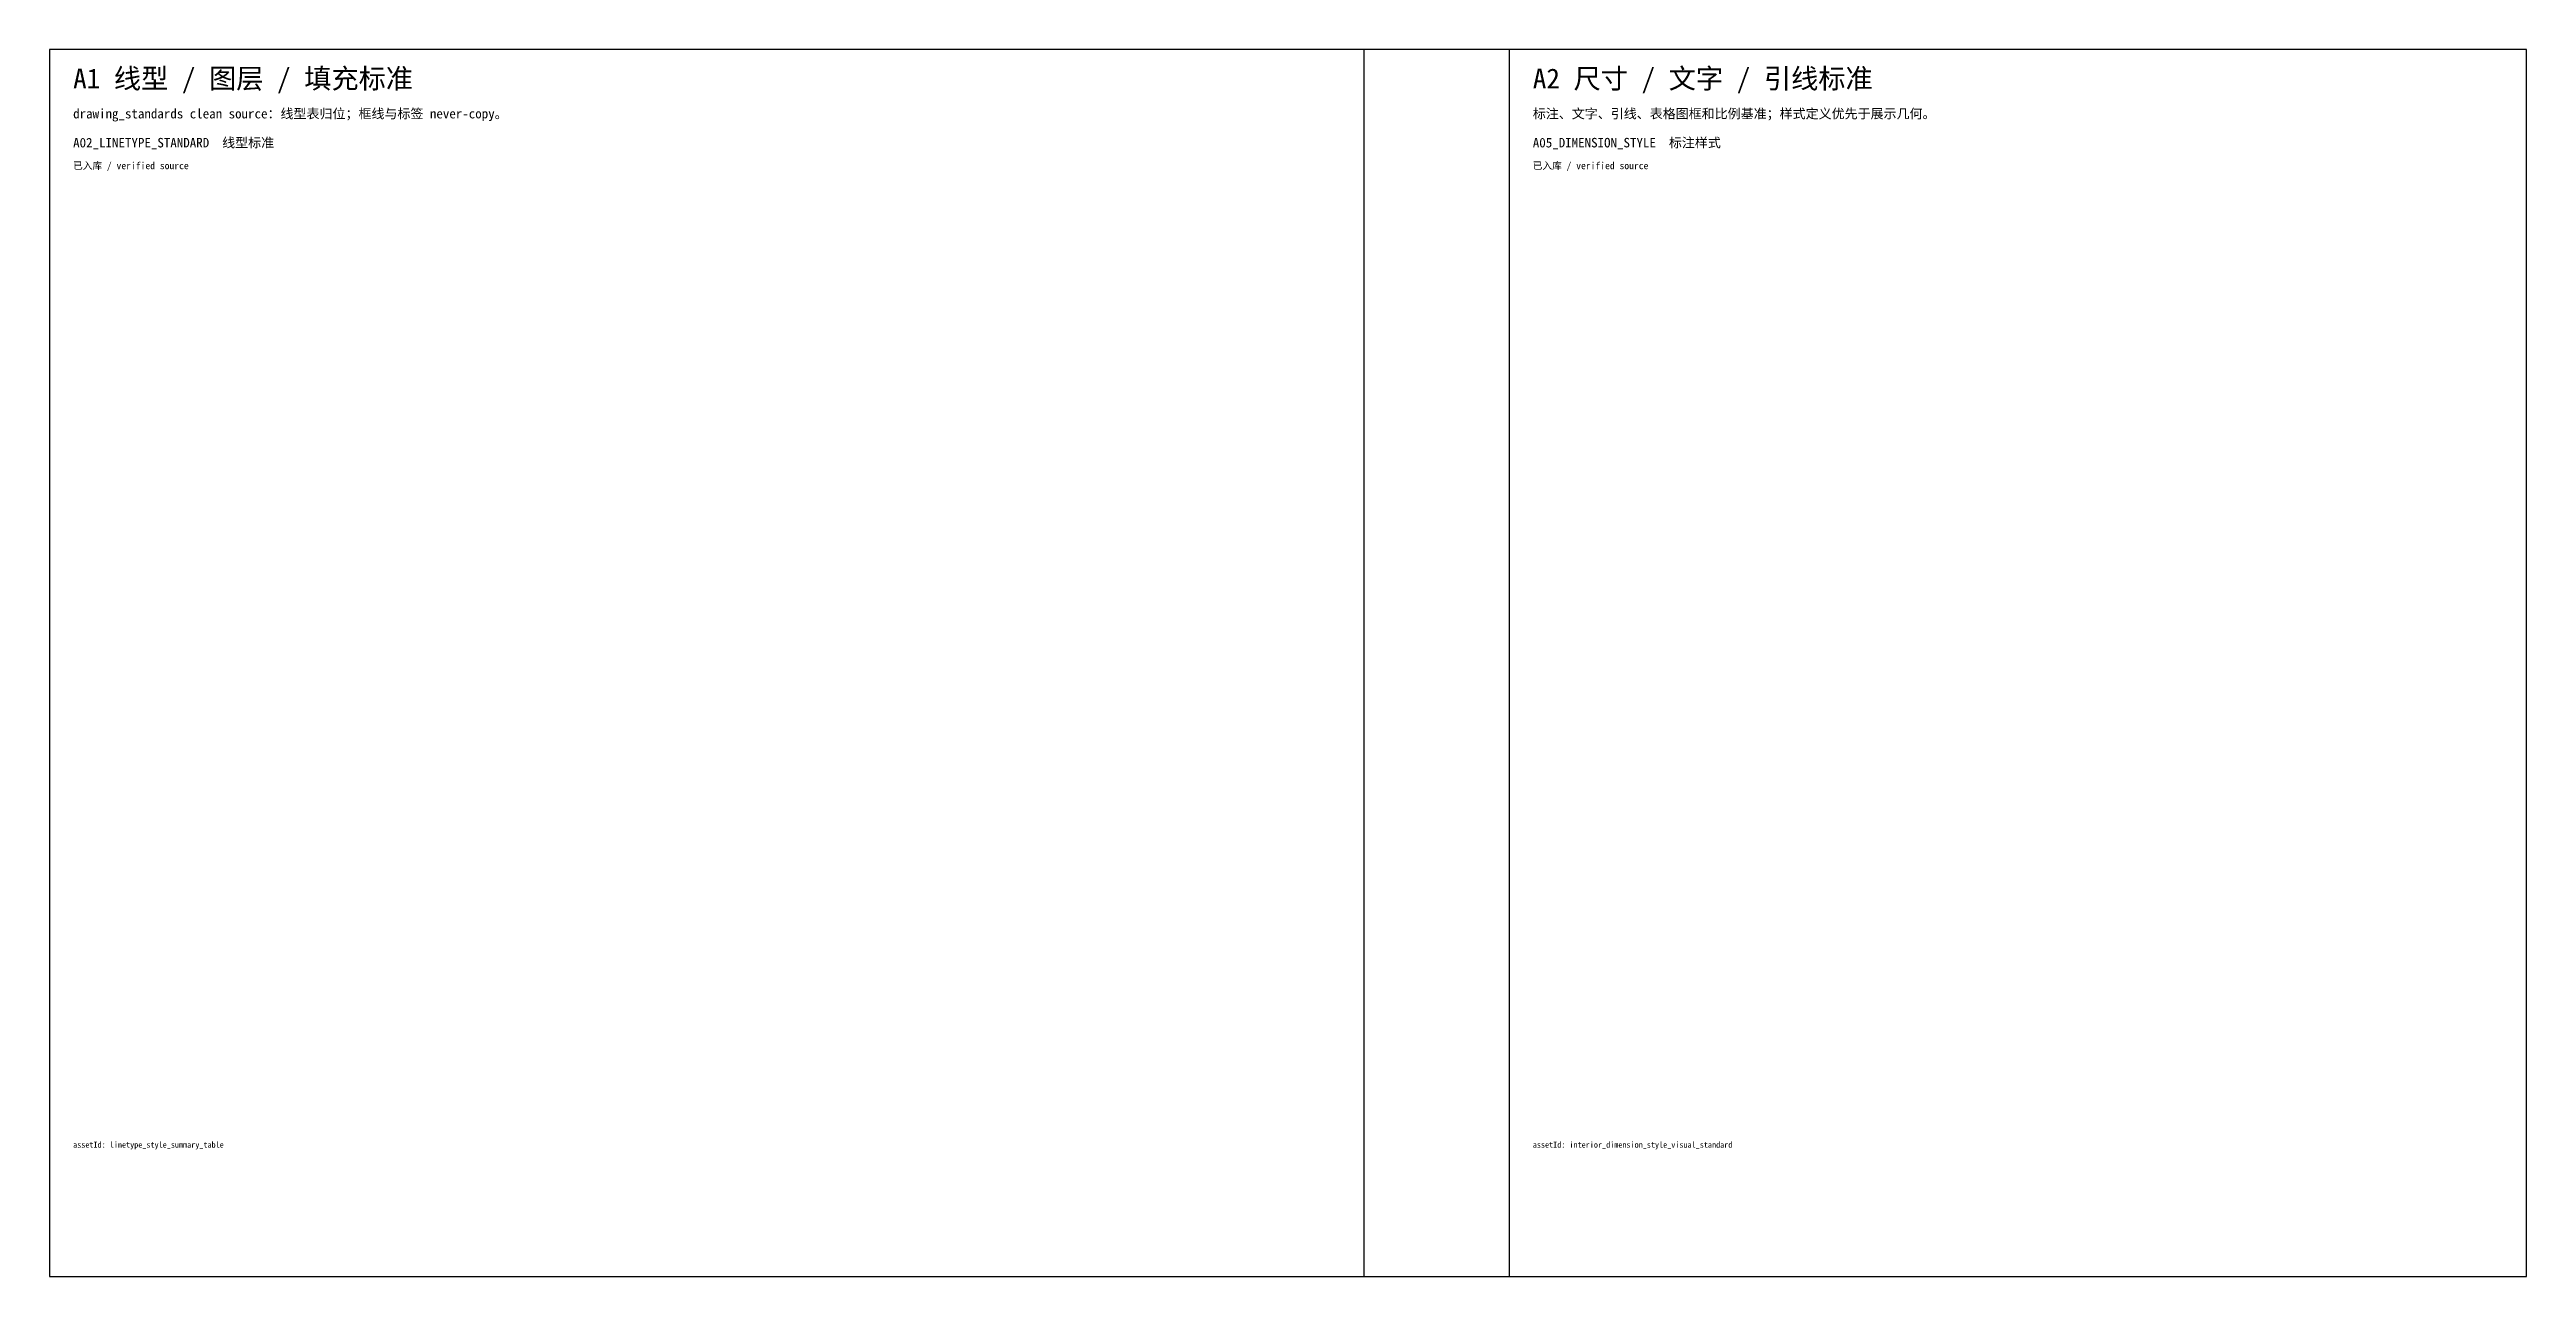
# Model space of a CAD drawing. Header units: millimetres. Extents: x 6750 to 45255, y -6250 to 13281.
# Drawn here: x 6750 to 34055, y -3350 to 10181 of the extents above; entities that cross this region are included whole.
import ezdxf

# ---------------------------------------------------------------- set-up
doc = ezdxf.new("R2010")
doc.units = ezdxf.units.MM
doc.layers.add('ASSET_01_CLEAN_ASSETS', color=4, linetype='Continuous')
doc.layers.add('ASSET_LABEL', color=7, linetype='Continuous')
doc.styles.add('CODEX_CN_TEXT', font='SimSun.ttf')

msp = doc.modelspace()

# ---------------------------------------------------------------- texts
at = {"layer": 'ASSET_LABEL', "color": 2, "style": 'CODEX_CN_TEXT'}
for s, p in [('A1 线型 / 图层 / 填充标准', (7010, 9751)), ('A2 尺寸 / 文字 / 引线标准', (23101, 9751))]:
    msp.add_text(s, height=220, dxfattribs=at).set_placement(p)
at = {"layer": 'ASSET_LABEL', "color": 7, "style": 'CODEX_CN_TEXT'}
for s, height, p in [('drawing_standards clean source：线型表归位；框线与标签 never-copy。', 105, (7010, 9421)), ('标注、文字、引线、表格图框和比例基准；样式定义优先于展示几何。', 105, (23101, 9421)), ('A02_LINETYPE_STANDARD  线型标准', 105, (7010, 9101)), ('A05_DIMENSION_STYLE  标注样式', 105, (23101, 9101)), ('assetId: linetype_style_summary_table', 66, (7010, -1930)), ('assetId: interior_dimension_style_visual_standard', 66, (23101, -1930))]:
    msp.add_text(s, height=height, dxfattribs=at).set_placement(p)
at = {"layer": 'ASSET_LABEL', "color": 4, "style": 'CODEX_CN_TEXT'}
for p in [(7010, 8861), (23101, 8861)]:
    msp.add_text('已入库 / verified source', height=78, dxfattribs=at).set_placement(p)

# ---------------------------------------------------------------- linework, layer by layer
at = {"layer": 'ASSET_01_CLEAN_ASSETS', "color": 4}
for p, q in [((34055, 10181), (6750, 10181)), ((6750, 10181), (6750, -3350)), ((21241, 10181), (6750, 10181)), ((6750, 10181), (6750, -3350)), ((21241, -3350), (21241, 10181)), ((34055, 10181), (22841, 10181)), ((22841, 10181), (22841, -3350)), ((34055, -3350), (34055, 10181)), ((34055, -3350), (34055, 10181)), ((6750, -3350), (34055, -3350)), ((6750, -3350), (21241, -3350)), ((22841, -3350), (34055, -3350))]:
    msp.add_line(p, q, dxfattribs=at)

msp.set_redraw_order([(e.dxf.handle, doc.entitydb.next_handle()) for e in msp.query("TEXT MTEXT ATTDEF DIMENSION ARC_DIMENSION")])  # texts and dimensions are drawn at this point

doc.saveas('drawing.dxf')
